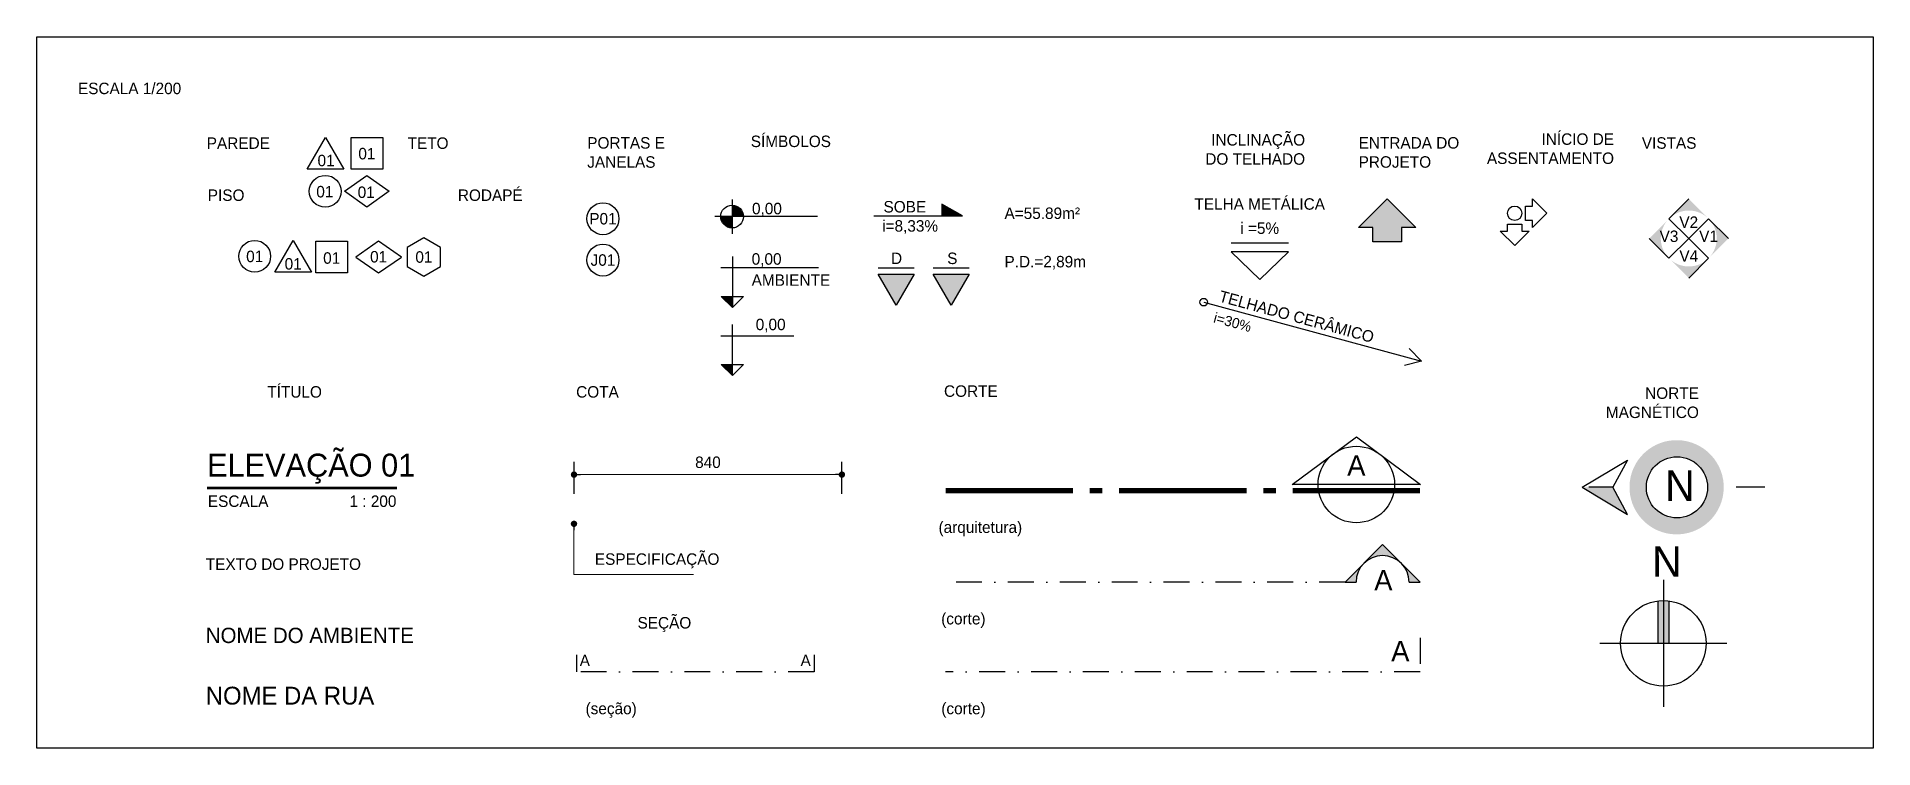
# Model space of a CAD drawing. Header units: centimetres. Extents: x 0 to 1084401, y -139216 to 99734.
# Drawn here: x 40301 to 46060, y -66277 to -64044 of the extents above; entities that cross this region are included whole.
import ezdxf
from ezdxf.enums import TextEntityAlignment as Align

# ---------------------------------------------------------------- set-up
doc = ezdxf.new("R2010")
doc.units = ezdxf.units.CM
doc.header["$LTSCALE"] = 4
doc.linetypes.add('DASHDOT', pattern=[25.4, 12.7, -6.35, 0, -6.35])
for name, color, linetype in [('0.6', 6, 'Continuous'), ('B-CORTE', 4, 'DASHDOT'), ('B-COTAS', 1, 'Continuous'), ('B-SIMBOLOS', 2, 'Continuous'), ('C-TEXTO-02', 2, 'Continuous')]:
    doc.layers.add(name, color=color, linetype=linetype)
doc.layers.add('C-TEXTO-01', color=2, linetype='Continuous', lineweight=20)
doc.layers.add('C-TEXTO-03', color=2, linetype='Continuous', lineweight=20)
doc.styles.add('Esc.125', font='ERASLGHT.TTF', dxfattribs={"height": 22.5})
doc.styles.add('Esc.200', font='ERASLGHT.TTF', dxfattribs={"height": 36})
doc.styles.add('RSA', font='arial.ttf')
doc.styles.add('S0', font='ERASDEMI.TTF')
doc.styles.add('S1', font='romans.shx', dxfattribs={"height": 100})
doc.styles.add('S2', font='romans.shx', dxfattribs={"height": 0.2})
doc.styles.add('Símbolos', font='ERASLGHT.TTF')
doc.dimstyles.new('ARQ200', dxfattribs={"dimscale": 200, "dimtxt": 36, "dimasz": 0.1, "dimexe": 0.2, "dimexo": 0.2, "dimgap": 0.1, "dimtad": 1, "dimzin": 12, "dimdsep": 46, "dimtxsty": 'Esc.200', "dimblk1": 'DOT', "dimblk2": 'DOT', "dimsah": 1, "dimcen": 0.4, "dimclrd": 256, "dimclre": 256, "dimclrt": 2, "dimadec": 0, "dimazin": 0, "dimtfac": 1, "dimtix": 1, "dimtmove": 2, "dimatfit": 3, "dimldrblk": 'DOT', "dimfxl": 0.3, "dimfxlon": 1, "dimtolj": 1, "dimtzin": 12, "dimlwd": 9, "dimarcsym": 0})

msp = doc.modelspace()

# ---------------------------------------------------------------- texts
at = {"layer": 'B-COTAS', "color": 2, "insert": (42051.007, -65665.316), "char_height": 36, "width": 381.87054, "attachment_point": 1, "style": 'Esc.200'}
msp.add_mtext('ESPECIFICAÇÃO', dxfattribs=at)
at = {"layer": 'C-TEXTO-01', "char_height": 36, "attachment_point": 7, "style": 'Esc.125'}
for s, insert in [('A=55.89m²', (43335.531, -64616.809)), ('P.D.=2,89m', (43335.531, -64774.836))]:
    msp.add_mtext(s, dxfattribs=dict(at, insert=insert))
at = {"layer": 'C-TEXTO-01', "attachment_point": 1, "style": 'Esc.125'}
for s, insert, char_height, width in [('0,00', (42555.417, -64929.171), 36, 783.61755), ('TEXTO DO PROJETO', (40830.867, -65681.145), 36, 783.61755), ('A', (44495.066, -65717.401), 64, 90.27725), ('A', (44548.282, -65939.902), 64, 90.27725)]:
    msp.add_mtext(s, dxfattribs=dict(at, insert=insert, char_height=char_height, width=width))
at = {"layer": 'C-TEXTO-02', "insert": (40834.793, -65446.737), "char_height": 72, "attachment_point": 7, "style": 'Esc.125'}
msp.add_mtext('ELEVAÇÃO 01', dxfattribs=at)
at = {"layer": 'C-TEXTO-02', "attachment_point": 1}
for s, insert, char_height, width, style in [('ESCALA                   1 : 200', (40837.382, -65483.713), 36, 810.16401, 'Esc.125'), ('NOME DO AMBIENTE', (40830.867, -65898.682), 48, 783.61755, 'Símbolos')]:
    msp.add_mtext(s, dxfattribs=dict(at, insert=insert, char_height=char_height, width=width, style=style))
at = {"layer": 'C-TEXTO-03', "attachment_point": 1}
for s, insert, char_height, width, style in [('A', (42003.47, -65983.05), 36, 41.18203, 'Esc.125'), ('A', (42695.97, -65983.05), 36, 41.18203, 'Esc.125'), ('NOME DA RUA', (40830.867, -66083.791), 56, 783.61755, 'Símbolos')]:
    msp.add_mtext(s, dxfattribs=dict(at, insert=insert, char_height=char_height, width=width, style=style))
at = {"layer": 'DEFPOINTS', "color": 9, "insert": (40430.01, -64225.158), "char_height": 36, "attachment_point": 7, "style": 'Esc.125'}
msp.add_mtext('ESCALA 1/200', dxfattribs=at)
at = {"layer": 'DEFPOINTS', "char_height": 36, "width": 361.03028, "attachment_point": 3, "style": 'Esc.125'}
for s, insert in [('\\A1;\\pxql;PAREDE', (41194.98, -64360.326)), ('\\A1;\\pxql;TETO', (41824.713, -64360.326)), ('\\A1;\\pxql;PORTAS E JANELAS', (42388.146, -64359.515)), ('\\A1;SÍMBOLOS', (42791.371, -64354.69)), ('INCLINAÇÃO\\PDO TELHADO', (44278.16, -64350.033)), ('\\pxql;ENTRADA DO\\PPROJETO', (44807.073, -64359.426)), ('INÍCIO DE \\PASSENTAMENTO', (45246.929, -64347.681)), ('{\\fAvantGarde Bk BT|b0|i0|c0|p34;VISTAS}', (45505.411, -64359.889)), ('\\A1;\\pxql;{\\fAvantGarde Bk BT|b0|i0|c0|p34;PISO}', (41198.197, -64523.629)), ('\\A1;RODAPÉ', (41824.713, -64523.629)), ('\\A1;{\\fAvantGarde Bk BT|b0|i0|c0|p34;TÍTULO}', (41194.98, -65140.772)), ('\\A1;\\pxql;COTA ', (42353.323, -65140.772)), ('{\\fAvantGarde Bk BT|b0|i0|c0|p34;CORTE }', (43314.321, -65138.27)), ('NORTE MAGNÉTICO', (45513.02, -65144.762)), ('{\\fAvantGarde Bk BT|b0|i0|c0|p34;(arquitetura)}', (43390.913, -65565.241)), ('{\\fAvantGarde Bk BT|b0|i0|c0|p34;SEÇÃO}', (42353.323, -65865.167)), ('{\\fAvantGarde Bk BT|b0|i0|c0|p34;(corte)}', (43276.139, -65852.242)), ('(seção)', (42182.332, -66134.093)), ('{\\fAvantGarde Bk BT|b0|i0|c0|p34;(corte)}', (43276.494, -66134.093))]:
    msp.add_mtext(s, dxfattribs=dict(at, insert=insert))

# ---------------------------------------------------------------- blocks, each defined once
blk = doc.blocks.new('PADRÃO - ESPECIFICAÇÕES')
blk.add_lwpolyline([(-168, 276), (-24, 26), (-312, 26), (-168, 276)])
for points in [[(31, 276), (281, 276), (281, 26), (31, 26)], [(-19, -147), (156, -22), (331, -147), (156, -272)]]:
    blk.add_lwpolyline(points, close=True)
blk.add_circle((-171, -147), 125)
at = {"style": 'S1'}
for tag, p in [('PAREDE', (-164, 50)), ('TETO', (156, 103)), ('PISO', (-151, -195)), ('RODAPÉ', (156, -217))]:
    blk.add_attdef(tag, text='', height=100, dxfattribs=at).set_placement(p, align=Align.CENTER)
blk = doc.blocks.new('*U32')
blk.add_lwpolyline([(0.288, 0), (-0.288, 0), (0, 0.498)], close=True)
at = {"style": 'S2'}
blk.add_attdef('PAREDE', text='', height=0.2, dxfattribs=at).set_placement((0, 0.041), align=Align.CENTER)
blk = doc.blocks.new('PADRÃO - PISO')
blk.add_circle((0, 0), 0.25)
at = {"style": 'S2'}
blk.add_attdef('PISO', text='', height=0.2, dxfattribs=at).set_placement((0, -0.092), align=Align.CENTER)
blk = doc.blocks.new('PADRÃO - TETO')
blk.add_lwpolyline([(-0.25, -0.25), (-0.25, 0.25), (0.25, 0.25), (0.25, -0.25)], close=True)
at = {"style": 'S2'}
blk.add_attdef('TETO', text='', height=0.2, dxfattribs=at).set_placement((0, -0.105), align=Align.CENTER)
blk = doc.blocks.new('*U45')
blk.add_lwpolyline([(0.359, 0.25), (0, 0.5), (0, 0.5), (-0.359, 0.25), (-0.359, 0.25), (0, 0), (0.359, 0.25)])
at = {"style": 'S2'}
blk.add_attdef('RODAPÉ', text='', height=0.2, dxfattribs=at).set_placement((0, 0.145), align=Align.CENTER)
blk = doc.blocks.new('PADRÃO - DIVERSOS')
blk.add_lwpolyline([(0, 0.3), (-0.26, 0.15), (-0.26, -0.15), (0, -0.3), (0.26, -0.15), (0.26, 0.15)], close=True)
at = {"style": 'S2'}
blk.add_attdef('DIVERSOS', text='', height=0.2, dxfattribs=at).set_placement((0, -0.092), align=Align.CENTER)
blk = doc.blocks.new('*U42')
blk.add_hatch(color=256).paths.add_polyline_path([(0.485, 0.485), (0.97, 0), (0.485, -0.485, 0.414214)])
for p, q in [((0.485, 0.485), (0, 0)), ((0.97, 0), (0.485, 0.485)), ((0, 0), (0.485, -0.485))]:
    blk.add_line(p, q)
at = {"layer": 'B-SIMBOLOS', "style": 'S2'}
blk.add_attdef('V1-V2-V3-V4', text='', height=0.2, dxfattribs=at).set_placement((0.485, -0.086), align=Align.CENTER)
blk = doc.blocks.new('*U29')
blk.add_hatch(color=256).paths.add_polyline_path([(0.485, -0.485), (0, -0.97), (-0.485, -0.485, 0.414214)])
for p, q in [((0, 0), (-0.485, -0.485)), ((0.485, -0.485), (0, 0)), ((0, -0.97), (0.485, -0.485))]:
    blk.add_line(p, q)
at = {"layer": 'B-SIMBOLOS', "style": 'S2'}
blk.add_attdef('V1-V2-V3-V4', text='', height=0.2, dxfattribs=at).set_placement((0, -0.571), align=Align.CENTER)
blk = doc.blocks.new('*U30')
blk.add_hatch(color=256).paths.add_polyline_path([(-0.485, -0.485), (-0.97, 0), (-0.485, 0.485, 0.414214)])
for p, q in [((0, 0), (-0.485, 0.485)), ((-0.485, -0.485), (0, 0)), ((-0.97, 0), (-0.485, -0.485))]:
    blk.add_line(p, q)
at = {"layer": 'B-SIMBOLOS', "style": 'S2'}
blk.add_attdef('V1-V2-V3-V4', text='', height=0.2, dxfattribs=at).set_placement((-0.485, -0.086), align=Align.CENTER)
blk = doc.blocks.new('*U31')
blk.add_hatch(color=256).paths.add_polyline_path([(-0.485, 0.485), (0, 0.97), (0.485, 0.485, 0.414214)])
for p, q in [((0, 0.97), (-0.485, 0.485)), ((-0.485, 0.485), (0, 0)), ((0, 0), (0.485, 0.485))]:
    blk.add_line(p, q)
at = {"layer": 'B-SIMBOLOS', "style": 'S2'}
blk.add_attdef('V1-V2-V3-V4', text='', height=0.2, dxfattribs=at).set_placement((0, 0.399), align=Align.CENTER)
blk = doc.blocks.new('*U21')
h = blk.add_hatch(color=256)
h.paths.add_polyline_path([(0.269, 0.178), (0.269, 0), (0.447, 0, 0.414214)])
h.paths.add_polyline_path([(0.269, 0), (0.091, 0, 0.414214), (0.269, -0.178)])
for p, q in [((1.61, 0), (0, 0)), ((0.269, 0.269), (0.269, -0.269))]:
    blk.add_line(p, q)
blk.add_circle((0.269, 0), 0.178)
at = {"style": 'S2'}
blk.add_attdef('NÍVEL', (0.582, 0.036), '', height=0.2, dxfattribs=at)
blk = doc.blocks.new('PADRÃO - NIVEL AMBIENTE1')
blk.add_hatch(color=256).paths.add_polyline_path([(0.269, -0.447), (0.095, -0.447), (0.269, -0.62)])
for p, q in [((0.269, 0.178), (0.269, -0.62)), ((1.621, 0), (0.091, 0)), ((0.269, -0.62), (0.095, -0.447)), ((0.095, -0.447), (0.443, -0.447)), ((0.269, -0.62), (0.443, -0.447))]:
    blk.add_line(p, q)
at = {"style": 'S2'}
for tag, p in [('NÍVEL', (0.572, 0.051)), ('AMBIENTE', (0.572, -0.28))]:
    blk.add_attdef(tag, p, '', height=0.2, dxfattribs=at)
blk = doc.blocks.new('*U33')
blk.add_line((-0.45, 0.573), (0.45, 0.573))
blk.add_lwpolyline([(0, 0), (0.45, 0.433), (-0.45, 0.433)], close=True)
at = {"style": 'S2'}
for tag, p in [('COBERTURA', (0, 1.092)), ('INCLINAÇÃO', (0, 0.713))]:
    blk.add_attdef(tag, text='', height=0.2, dxfattribs=at).set_placement(p, align=Align.CENTER)
blk = doc.blocks.new('*U48')
blk.add_line((-1779.84, 292.55), (-1792.34, 292.55))
blk.add_lwpolyline([(-1786.09, 279.72), (-1792.34, 290.55), (-1779.84, 290.55)], close=True)
at = {"layer": 'C-TEXTO-01', "style": 'Símbolos'}
blk.add_text('S', height=4, dxfattribs=at).set_placement((-1787.45, 294.03))
blk = doc.blocks.new('*U47')
blk.add_line((6.25, 12.83), (-6.25, 12.83))
blk.add_lwpolyline([(0, 0), (-6.25, 10.83), (6.25, 10.83)], close=True)
at = {"layer": 'C-TEXTO-01', "style": 'Símbolos'}
blk.add_text('D', height=4, dxfattribs=at).set_placement((-1.82, 14.31))
blk = doc.blocks.new('DOT')
at = {"color": 0, "linetype": 'ByBlock'}
blk.add_line((-0.5, 0), (-1, 0), dxfattribs=at)
at = {"color": 0, "linetype": 'ByBlock', "const_width": 0.5}
blk.add_lwpolyline([(-0.25, 0, 1), (0.25, 0, 1)], format="xyb", close=True, dxfattribs=at)
blk = doc.blocks.new('*D53')
at = {"layer": 'B-COTAS', "lineweight": -2, "transparency": 16777216}
for p, q in [((41985.6, -65478.3), (41985.6, -65378.3)), ((42825.6, -65478.3), (42825.6, -65378.3))]:
    blk.add_line(p, q, dxfattribs=at)
at = {"layer": 'B-COTAS', "lineweight": 9, "transparency": 16777216}
blk.add_line((42005.6, -65418.3), (42805.6, -65418.3), dxfattribs=at)
at = {"layer": 'DEFPOINTS', "color": 0, "transparency": 16777216}
for p in [(42825.6, -65418.3), (41985.6, -65731.5), (42825.6, -65731.6)]:
    blk.add_point(p, dxfattribs=at)
at = {"layer": 'B-COTAS', "lineweight": 9, "transparency": 16777216, "xscale": 20, "yscale": 20, "zscale": 20, "rotation": 180}
blk.add_blockref('DOT', (41985.6, -65418.3), dxfattribs=at)
at = {"layer": 'B-COTAS', "lineweight": 9, "transparency": 16777216, "xscale": 20, "yscale": 20, "zscale": 20}
blk.add_blockref('DOT', (42825.6, -65418.3), dxfattribs=at)
at = {"layer": 'B-COTAS', "color": 2, "transparency": 16777216, "insert": (42405.6, -65379.8), "char_height": 36, "attachment_point": 5, "style": 'Esc.200'}
blk.add_mtext('\\A1;840', dxfattribs=at)
blk = doc.blocks.new('_Dot')
at = {"color": 0, "linetype": 'ByBlock', "lineweight": -2}
blk.add_line((-0.5, 0), (-1, 0), dxfattribs=at)
at = {"color": 0, "linetype": 'ByBlock', "const_width": 0.5}
blk.add_lwpolyline([(-0.25, 0, 1), (0.25, 0, 1)], format="xyb", close=True, dxfattribs=at)
blk = doc.blocks.new('JANELA')
blk.add_circle((0, 0), 31.2)
at = {"color": 7, "style": 'RSA'}
blk.add_attdef('J', text='', height=20, dxfattribs=at).set_placement((0, 0), align=Align.MIDDLE_CENTER)
blk = doc.blocks.new('SENTIDO INCL')
for p, q in [((0, 0), (295, 0)), ((295, 0), (275.1, 11.5)), ((295, 0), (275.1, -11.5))]:
    blk.add_line(p, q)
blk.add_circle((0, 0), 5)
at = {"color": 7, "style": 'RSA'}
for tag, p in [('SENTIDO', (17.9, 6)), ('INCLINAÇÃO', (18.3, -22.1))]:
    blk.add_attdef(tag, p, '', height=15, dxfattribs=at)
blk = doc.blocks.new('*U28')
for p, q in [((-0.5, 0.25), (0, 0.75)), ((0, 0.75), (0.5, 0.25)), ((-0.25, 0.25), (-0.5, 0.25)), ((-0.25, 0), (-0.25, 0.25)), ((0.25, 0), (-0.25, 0)), ((0.5, 0.25), (0.25, 0.25)), ((0.25, 0.25), (0.25, 0))]:
    blk.add_line(p, q)
blk = doc.blocks.new('*U41')
for p, q in [((0.187, -0.125), (0.187, 0.125)), ((0.187, 0.125), (0.312, 0.125)), ((0.312, 0.25), (0.562, 0)), ((0.312, 0.125), (0.312, 0.25)), ((0.562, 0), (0.312, -0.25)), ((0, -0.562), (-0.25, -0.313)), ((-0.25, -0.313), (-0.125, -0.313)), ((-0.125, -0.313), (-0.125, -0.187)), ((-0.125, -0.187), (0.125, -0.187)), ((0.25, -0.313), (0, -0.562)), ((0.125, -0.187), (0.125, -0.313)), ((0.125, -0.313), (0.25, -0.313)), ((0.312, -0.125), (0.187, -0.125)), ((0.312, -0.25), (0.312, -0.125))]:
    blk.add_line(p, q)
blk.add_circle((0, 0), 0.125)
blk = doc.blocks.new('*U40')
blk.add_lwpolyline([(40.25, 5.28), (46.53, 0.6), (33.97, 0.6)], close=True)
at = {"ltscale": 0.7, "const_width": 0.5}
for points in [[(12.5, 0), (0, 0)], [(15.37, 0), (14.12, 0)], [(29.5, 0), (17, 0)], [(32.37, 0), (31.12, 0)], [(46.5, 0), (34, 0)]]:
    blk.add_lwpolyline(points, dxfattribs=at)
blk.add_circle((40.25, 0.6), 3.75)
at = {"style": 'S0'}
blk.add_attdef('LETRA_CORTE', text='', height=2, dxfattribs=at).set_placement((40.25, 2.48), align=Align.MIDDLE_CENTER)
blk = doc.blocks.new('A$C7EF14637')
at = {"layer": 'B-SIMBOLOS'}
h = blk.add_hatch(color=251, dxfattribs=at)
h.dxf.hatch_style = 1
h.set_gradient(color1=(90, 98, 114), color2=(235, 235, 235), tint=0.01, name='INVCYLINDER')
h.paths.add_polyline_path([(48.32, -14.64, 1), (25.76, 14.63, 1)])
h.paths.add_polyline_path([(27.68, 12.14, -1), (46.4, -12.15, -1)], flags=16)
h.paths.add_polyline_path([(29.67, 9.56, -1), (44.42, -9.58, -1)], flags=0)
h.paths.add_polyline_path([(35.01, -8.05), (33.9, -6.62), (37.87, 5.17), (29.68, -1.14), (28.69, 0.14), (39.1, 8.16), (40.16, 6.77), (36.19, -5.04), (44.39, 1.29), (45.41, -0.04)], flags=0)
h = blk.add_hatch(color=251, dxfattribs=at)
h.dxf.hatch_style = 1
h.set_gradient(color1=(90, 98, 114), color2=(235, 235, 235), tint=0.01, name='INVCYLINDER')
h.paths.add_polyline_path([(46.4, -12.15, 1), (27.68, 12.14, 1)])
h.paths.add_polyline_path([(29.67, 9.56, -1), (44.42, -9.58, -1)], flags=16)
h.paths.add_polyline_path([(35.01, -8.05), (33.9, -6.62), (37.87, 5.17), (29.68, -1.14), (28.69, 0.14), (39.1, 8.16), (40.16, 6.77), (36.19, -5.04), (44.39, 1.29), (45.41, -0.04)], flags=0)
blk.add_hatch(color=256, dxfattribs=at).paths.add_polyline_path([(0, 0), (17.83, -10.63), (12.08, 0)])
for p, q in [((0, 0), (17.83, 10.63)), ((17.83, 10.63), (12.08, 0)), ((0, 0), (17.83, -10.63)), ((12.08, 0), (2.63, 0)), ((17.83, -10.63), (12.08, 0)), ((71.68, 0), (60.42, 0))]:
    blk.add_line(p, q, dxfattribs=at)
blk.add_circle((37.16, -0.02), 11.99, dxfattribs=at)
at = {"layer": 'C-TEXTO-03', "insert": (32.52, 6.64), "char_height": 12, "width": 11.9206, "attachment_point": 1, "style": 'Símbolos'}
blk.add_mtext('N', dxfattribs=at)
blk = doc.blocks.new('A$C6AB97AFF')
at = {"layer": 'B-SIMBOLOS'}
h = blk.add_hatch(color=252, dxfattribs=at)
h.set_gradient(color1=(132, 132, 132), one_color=1, tint=1, name='INVCURVED')
h.paths.add_polyline_path([(2.19, 16.65, 0.032761), (0, 16.79), (0, 0), (2.19, 0)])
h.paths.add_polyline_path([(0, 16.79, 0.032761), (-2.19, 16.65), (-2.19, 0), (0, 0)])
for p, q in [((0, 24.86), (0, -24.86)), ((-2.19, 16.65), (-2.19, 0)), ((2.19, 16.65), (2.19, 0)), ((-24.86, 0), (24.86, 0))]:
    blk.add_line(p, q, dxfattribs=at)
blk.add_circle((0, 0), 16.79, dxfattribs=at)
at = {"layer": 'C-TEXTO-03', "insert": (-4.41, 38.08), "char_height": 12, "width": 11.9206, "attachment_point": 1, "style": 'Símbolos'}
blk.add_mtext('N', dxfattribs=at)
blk = doc.blocks.new('A$C4B335074')
at = {"layer": 'B-CORTE', "linetype": 'Continuous'}
h = blk.add_hatch(color=256, dxfattribs=at)
h.paths.add_polyline_path([(14.71, 14.71), (7.35, 7.35, -0.414214), (22.06, 7.35)])
h.paths.add_polyline_path([(22.06, 7.35, -0.198912), (25.11, 0), (29.42, 0)])
h.paths.add_polyline_path([(7.35, 7.35), (0, 0), (4.31, 0, -0.198912)])
for p, q in [((14.71, 14.71), (0, 0)), ((29.42, 0), (14.71, 14.71)), ((0, 0), (4.31, 0)), ((25.11, 0), (29.42, 0))]:
    blk.add_line(p, q, dxfattribs=at)
at = {"layer": 'B-CORTE', "linetype": 'Continuous', "ltscale": 0.4}
blk.add_arc((14.71, 0), 10.4, 0, 180, dxfattribs=at)
blk = doc.blocks.new('NÍVEL')
at = {"layer": 'B-SIMBOLOS'}
h = blk.add_hatch(color=256, dxfattribs=at)
h.dxf.hatch_style = 1
h.paths.add_polyline_path([(42482.1, -65107.2), (42482.1, -65072.5), (42447.4, -65072.5)])
blk.add_line((42446.5, -64983.2), (42675.2, -64983.2), dxfattribs=at)
blk.add_lwpolyline([(42482.1, -65107.2), (42447.4, -65072.5), (42516.9, -65072.5), (42482.1, -65107.2), (42482.1, -64947.6)], dxfattribs=at)
blk = doc.blocks.new('SETA RAMPA 200')
h = blk.add_hatch(color=256)
h.dxf.hatch_style = 1
h.paths.add_polyline_path([(43139.3, -64606.9), (43203.4, -64606.9), (43139.3, -64569.9)])
for p, q in [((42926.2, -64606.9), (43203.4, -64606.9)), ((43203.4, -64606.9), (43139.3, -64569.9)), ((43139.3, -64569.9), (43139.3, -64606.9))]:
    blk.add_line(p, q)
at = {"layer": 'C-TEXTO-01', "style": 'Esc.125'}
for tag, p in [('SOBE', (42956.1, -64595.9)), ('INCLINAÇÃO', (42951.9, -64656))]:
    blk.add_attdef(tag, p, '', height=36, rotation=360, dxfattribs=at)

# ---------------------------------------------------------------- dimensions: what is measured, and where the dimension line sits
at = {"layer": 'B-COTAS'}
dim = msp.add_linear_dim(base=(42825.553, -65418.328), p1=(41985.553, -65731.462), p2=(42825.553, -65731.554), dimstyle='ARQ200', override={"dimtxsty": 'Esc.200'}, dxfattribs=at)
dim.commit()
dim.dimension.update_dxf_attribs({"geometry": '*D53', "text_midpoint": (42405.553, -65379.774)})

# ---------------------------------------------------------------- hatches: boundary and pattern name
at = {"layer": 'B-SIMBOLOS'}
h = msp.add_hatch(color=256, dxfattribs=at)
h.dxf.hatch_style = 1
h.paths.add_polyline_path([(44535.461, -64553.369), (44445.461, -64643.369), (44490.461, -64643.369), (44490.461, -64688.369), (44580.461, -64688.369), (44580.461, -64643.369), (44625.461, -64643.369)])
h = msp.add_hatch(color=256, dxfattribs=at)
h.dxf.hatch_style = 1
h.paths.add_polyline_path([(43052.346, -64789.009), (42939.846, -64789.009), (42996.096, -64886.437)])
h = msp.add_hatch(color=256, dxfattribs=at)
h.dxf.hatch_style = 1
h.paths.add_polyline_path([(43224.363, -64789.03), (43111.863, -64789.03), (43168.113, -64886.458)])

# ---------------------------------------------------------------- linework, layer by layer
at = {"layer": 'B-CORTE', "ltscale": 1.6}
msp.add_line((44403.566, -65755.545), (43150.891, -65755.545), dxfattribs=at)
for points in [[(44638.891, -65930.407), (44638.891, -66037.395), (43150.891, -66037.395)], [(42738.388, -65983.901), (42738.388, -66037.395), (41994.388, -66037.395), (41994.388, -65983.901)]]:
    msp.add_lwpolyline(points, dxfattribs=at)
at = {"layer": 'C-TEXTO-01', "const_width": 8}
msp.add_lwpolyline([(40834.793, -65460.526), (41430.557, -65460.526)], dxfattribs=at)
at = {"layer": 'DEFPOINTS', "color": 9}
msp.add_lwpolyline([(40300.736, -64044.441), (46059.931, -64044.441), (46059.931, -66276.898), (40300.736, -66276.898)], close=True, dxfattribs=at)

# ---------------------------------------------------------------- block references
at = {"layer": '0.6'}
msp.add_blockref('NÍVEL', (0, 0), dxfattribs=at)
at = {"layer": 'B-CORTE', "xscale": 8, "yscale": 8, "zscale": 8}
msp.add_blockref('A$C4B335074', (44403.566, -65755.545), dxfattribs=at)
at = {"layer": 'B-SIMBOLOS'}
ref = msp.add_blockref('PADRÃO - ESPECIFICAÇÕES', (41273.88, -64470.629), dxfattribs=dict(at, xscale=0.4000000000814907, yscale=0.4000000000814907, zscale=0.4000000000814907))
ref.add_attrib('RODAPÉ', '01', dxfattribs={"layer": 'C-TEXTO-01', "height": 36, "style": 'Símbolos'}).set_placement((41333.982, -64550.368), align=Align.CENTER)
ref.add_attrib('TETO', '01', dxfattribs={"layer": 'C-TEXTO-01', "height": 36, "style": 'Símbolos'}).set_placement((41336.102, -64429.295), align=Align.CENTER)
ref.add_attrib('PISO', '01', dxfattribs={"layer": 'C-TEXTO-01', "height": 36, "style": 'Símbolos'}).set_placement((41204.237, -64548.598), align=Align.CENTER)
ref.add_attrib('PAREDE', '01', dxfattribs={"layer": 'C-TEXTO-01', "height": 36, "style": 'Símbolos'}).set_placement((41208.096, -64450.819), align=Align.CENTER)
ref = msp.add_blockref('*U21', (42427.431, -64608.664), dxfattribs=dict(at, xscale=200, yscale=200, zscale=200))
ref.add_attrib('NÍVEL', '0,00', (42543.782, -64601.49), dxfattribs={"layer": 'C-TEXTO-01', "height": 36, "style": 'Esc.200'})
msp.add_blockref('SETA RAMPA 200', (0, 0), dxfattribs=at).add_auto_attribs({'SOBE': 'SOBE', 'INCLINAÇÃO': 'i=8,33%'})
ref = msp.add_blockref('*U33', (44135.858, -64805.715), dxfattribs=dict(at, xscale=200, yscale=200, zscale=200))
ref.add_attrib('COBERTURA', 'TELHA METÁLICA', dxfattribs={"layer": 'C-TEXTO-01', "height": 36, "style": 'Símbolos'}).set_placement((44135.858, -64587.283), align=Align.CENTER)
ref.add_attrib('INCLINAÇÃO', 'i =5%', dxfattribs={"layer": 'C-TEXTO-01', "height": 36, "style": 'Símbolos'}).set_placement((44135.858, -64663.106), align=Align.CENTER)
for name, p, xscale, yscale, zscale in [('*U28', (44535.461, -64688.369), 180, 180, 180), ('*U41', (44935.424, -64598.369), 180, 180, 180), ('*U47', (42996.096, -64886.437), 9, 9, 9), ('*U48', (59242.965, -67403.956), 9, 9, 9)]:
    msp.add_blockref(name, p, dxfattribs=dict(at, xscale=xscale, yscale=yscale, zscale=zscale))
ref = msp.add_blockref('*U31', (45481.335, -64677.512), dxfattribs=dict(at, xscale=128, yscale=128, zscale=128))
ref.add_attrib('V1-V2-V3-V4', 'V2', dxfattribs={"layer": 'C-TEXTO-01', "height": 36, "style": 'Símbolos'}).set_placement((45481.335, -64626.395), align=Align.MIDDLE_CENTER)
ref = msp.add_blockref('JANELA', (42076.337, -64615.48), dxfattribs=dict(at, xscale=1.607142857159488, yscale=1.607142857159488, zscale=1.607142857159488))
ref.add_attrib('J', 'P01', dxfattribs={"layer": 'C-TEXTO-01', "color": 1, "height": 36, "style": 'Símbolos'}).set_placement((42076.341, -64615.477), align=Align.MIDDLE_CENTER)
ref = msp.add_blockref('*U30', (45481.335, -64677.512), dxfattribs=dict(at, xscale=128, yscale=128, zscale=128))
ref.add_attrib('V1-V2-V3-V4', 'V3', dxfattribs={"layer": 'C-TEXTO-01', "height": 36, "style": 'Símbolos'}).set_placement((45419.264, -64688.467), align=Align.CENTER)
ref = msp.add_blockref('*U42', (45481.335, -64677.512), dxfattribs=dict(at, xscale=128, yscale=128, zscale=128))
ref.add_attrib('V1-V2-V3-V4', 'V1', dxfattribs={"layer": 'C-TEXTO-01', "height": 36, "style": 'Símbolos'}).set_placement((45543.407, -64688.467), align=Align.CENTER)
ref = msp.add_blockref('PADRÃO - DIVERSOS', (41514.881, -64735.259), dxfattribs=dict(at, xscale=200, yscale=200, zscale=200))
ref.add_attrib('DIVERSOS', '01', dxfattribs={"layer": 'C-TEXTO-01', "height": 36, "style": 'Símbolos'}).set_placement((41514.881, -64753.575), align=Align.CENTER)
ref = msp.add_blockref('PADRÃO - PISO', (40984.27, -64733.341), dxfattribs=dict(at, xscale=200, yscale=200, zscale=200))
ref.add_attrib('PISO', '01', dxfattribs={"layer": 'C-TEXTO-01', "height": 36, "style": 'Símbolos'}).set_placement((40984.27, -64751.657), align=Align.CENTER)
ref = msp.add_blockref('*U32', (41104.947, -64783.341), dxfattribs=dict(at, xscale=200, yscale=200, zscale=200))
ref.add_attrib('PAREDE', '01', dxfattribs={"layer": 'C-TEXTO-01', "height": 36, "style": 'Símbolos'}).set_placement((41104.947, -64775.048), align=Align.CENTER)
ref = msp.add_blockref('PADRÃO - TETO', (41225.735, -64735.652), dxfattribs=dict(at, xscale=200, yscale=200, zscale=200))
ref.add_attrib('TETO', '01', dxfattribs={"layer": 'C-TEXTO-01', "height": 36, "style": 'Símbolos'}).set_placement((41225.735, -64756.733), align=Align.CENTER)
ref = msp.add_blockref('*U45', (41372.84, -64785.652), dxfattribs=dict(at, xscale=200, yscale=200, zscale=200))
ref.add_attrib('RODAPÉ', '01', dxfattribs={"layer": 'C-TEXTO-01', "height": 36, "style": 'Símbolos'}).set_placement((41372.84, -64752.782), align=Align.CENTER)
ref = msp.add_blockref('JANELA', (42076.337, -64745.06), dxfattribs=dict(at, xscale=1.607142857159488, yscale=1.607142857159488, zscale=1.607142857159488))
ref.add_attrib('J', 'J01', dxfattribs={"layer": 'C-TEXTO-01', "color": 1, "height": 36, "style": 'Símbolos'}).set_placement((42076.341, -64745.057), align=Align.MIDDLE_CENTER)
ref = msp.add_blockref('PADRÃO - NIVEL AMBIENTE1', (42428.303, -64769.938), dxfattribs=dict(at, xscale=200, yscale=200, zscale=200))
ref.add_attrib('NÍVEL', '0,00', (42542.722, -64759.736), dxfattribs={"layer": 'C-TEXTO-01', "height": 36, "style": 'Símbolos'})
ref.add_attrib('AMBIENTE', 'AMBIENTE', (42542.722, -64825.996), dxfattribs={"layer": 'C-TEXTO-01', "height": 36, "style": 'Símbolos'})
ref = msp.add_blockref('*U29', (45481.335, -64677.512), dxfattribs=dict(at, xscale=128, yscale=128, zscale=128))
ref.add_attrib('V1-V2-V3-V4', 'V4', dxfattribs={"layer": 'C-TEXTO-01', "height": 36, "style": 'Símbolos'}).set_placement((45481.335, -64750.538), align=Align.CENTER)
ref = msp.add_blockref('SENTIDO INCL', (43960.29, -64877.262), dxfattribs=dict(at, xscale=2.399999999921691, yscale=2.399999999921691, zscale=2.399999999921691, rotation=344.8662196923002))
ref.add_attrib('INCLINAÇÃO', 'i=30%', (43988.724, -64939.912), dxfattribs={"layer": 'C-TEXTO-01', "height": 32, "rotation": 344.8662197, "style": 'Símbolos'})
ref.add_attrib('SENTIDO', 'TELHADO CERÂMICO', (44005.455, -64874.653), dxfattribs={"layer": 'C-TEXTO-01', "height": 36, "rotation": 344.8662197, "style": 'Símbolos'})
ref = msp.add_blockref('*U40', (43150.891, -65468.544), dxfattribs=dict(at, xscale=32, yscale=32, zscale=32))
ref.add_attrib('LETRA_CORTE', 'A', dxfattribs={"layer": 'C-TEXTO-01', "lineweight": -2, "height": 64, "style": 'Símbolos'}).set_placement((44438.891, -65389.344), align=Align.MIDDLE_CENTER)
at = {"layer": 'C-TEXTO-03', "xscale": 8, "yscale": 8, "zscale": 8}
for name, p in [('A$C7EF14637', (45146.93, -65457.933)), ('A$C6AB97AFF', (45401.671, -65947.483))]:
    msp.add_blockref(name, p, dxfattribs=at)

msp.set_redraw_order([(e.dxf.handle, doc.entitydb.next_handle()) for e in msp.query("TEXT MTEXT ATTDEF DIMENSION ARC_DIMENSION")])  # texts and dimensions are drawn at this point

# ---------------------------------------------------------------- leaders
at = {"layer": 'B-COTAS', "annotation_type": 0, "has_hookline": 1, "hookline_direction": 0}
msp.add_leader([(41985.553, -65572.653), (41985.553, -65731.462), (42339.531, -65731.462)], dimstyle='ARQ200', override={"dimtxsty": 'Esc.200'}, dxfattribs=at)

doc.saveas('drawing.dxf')
